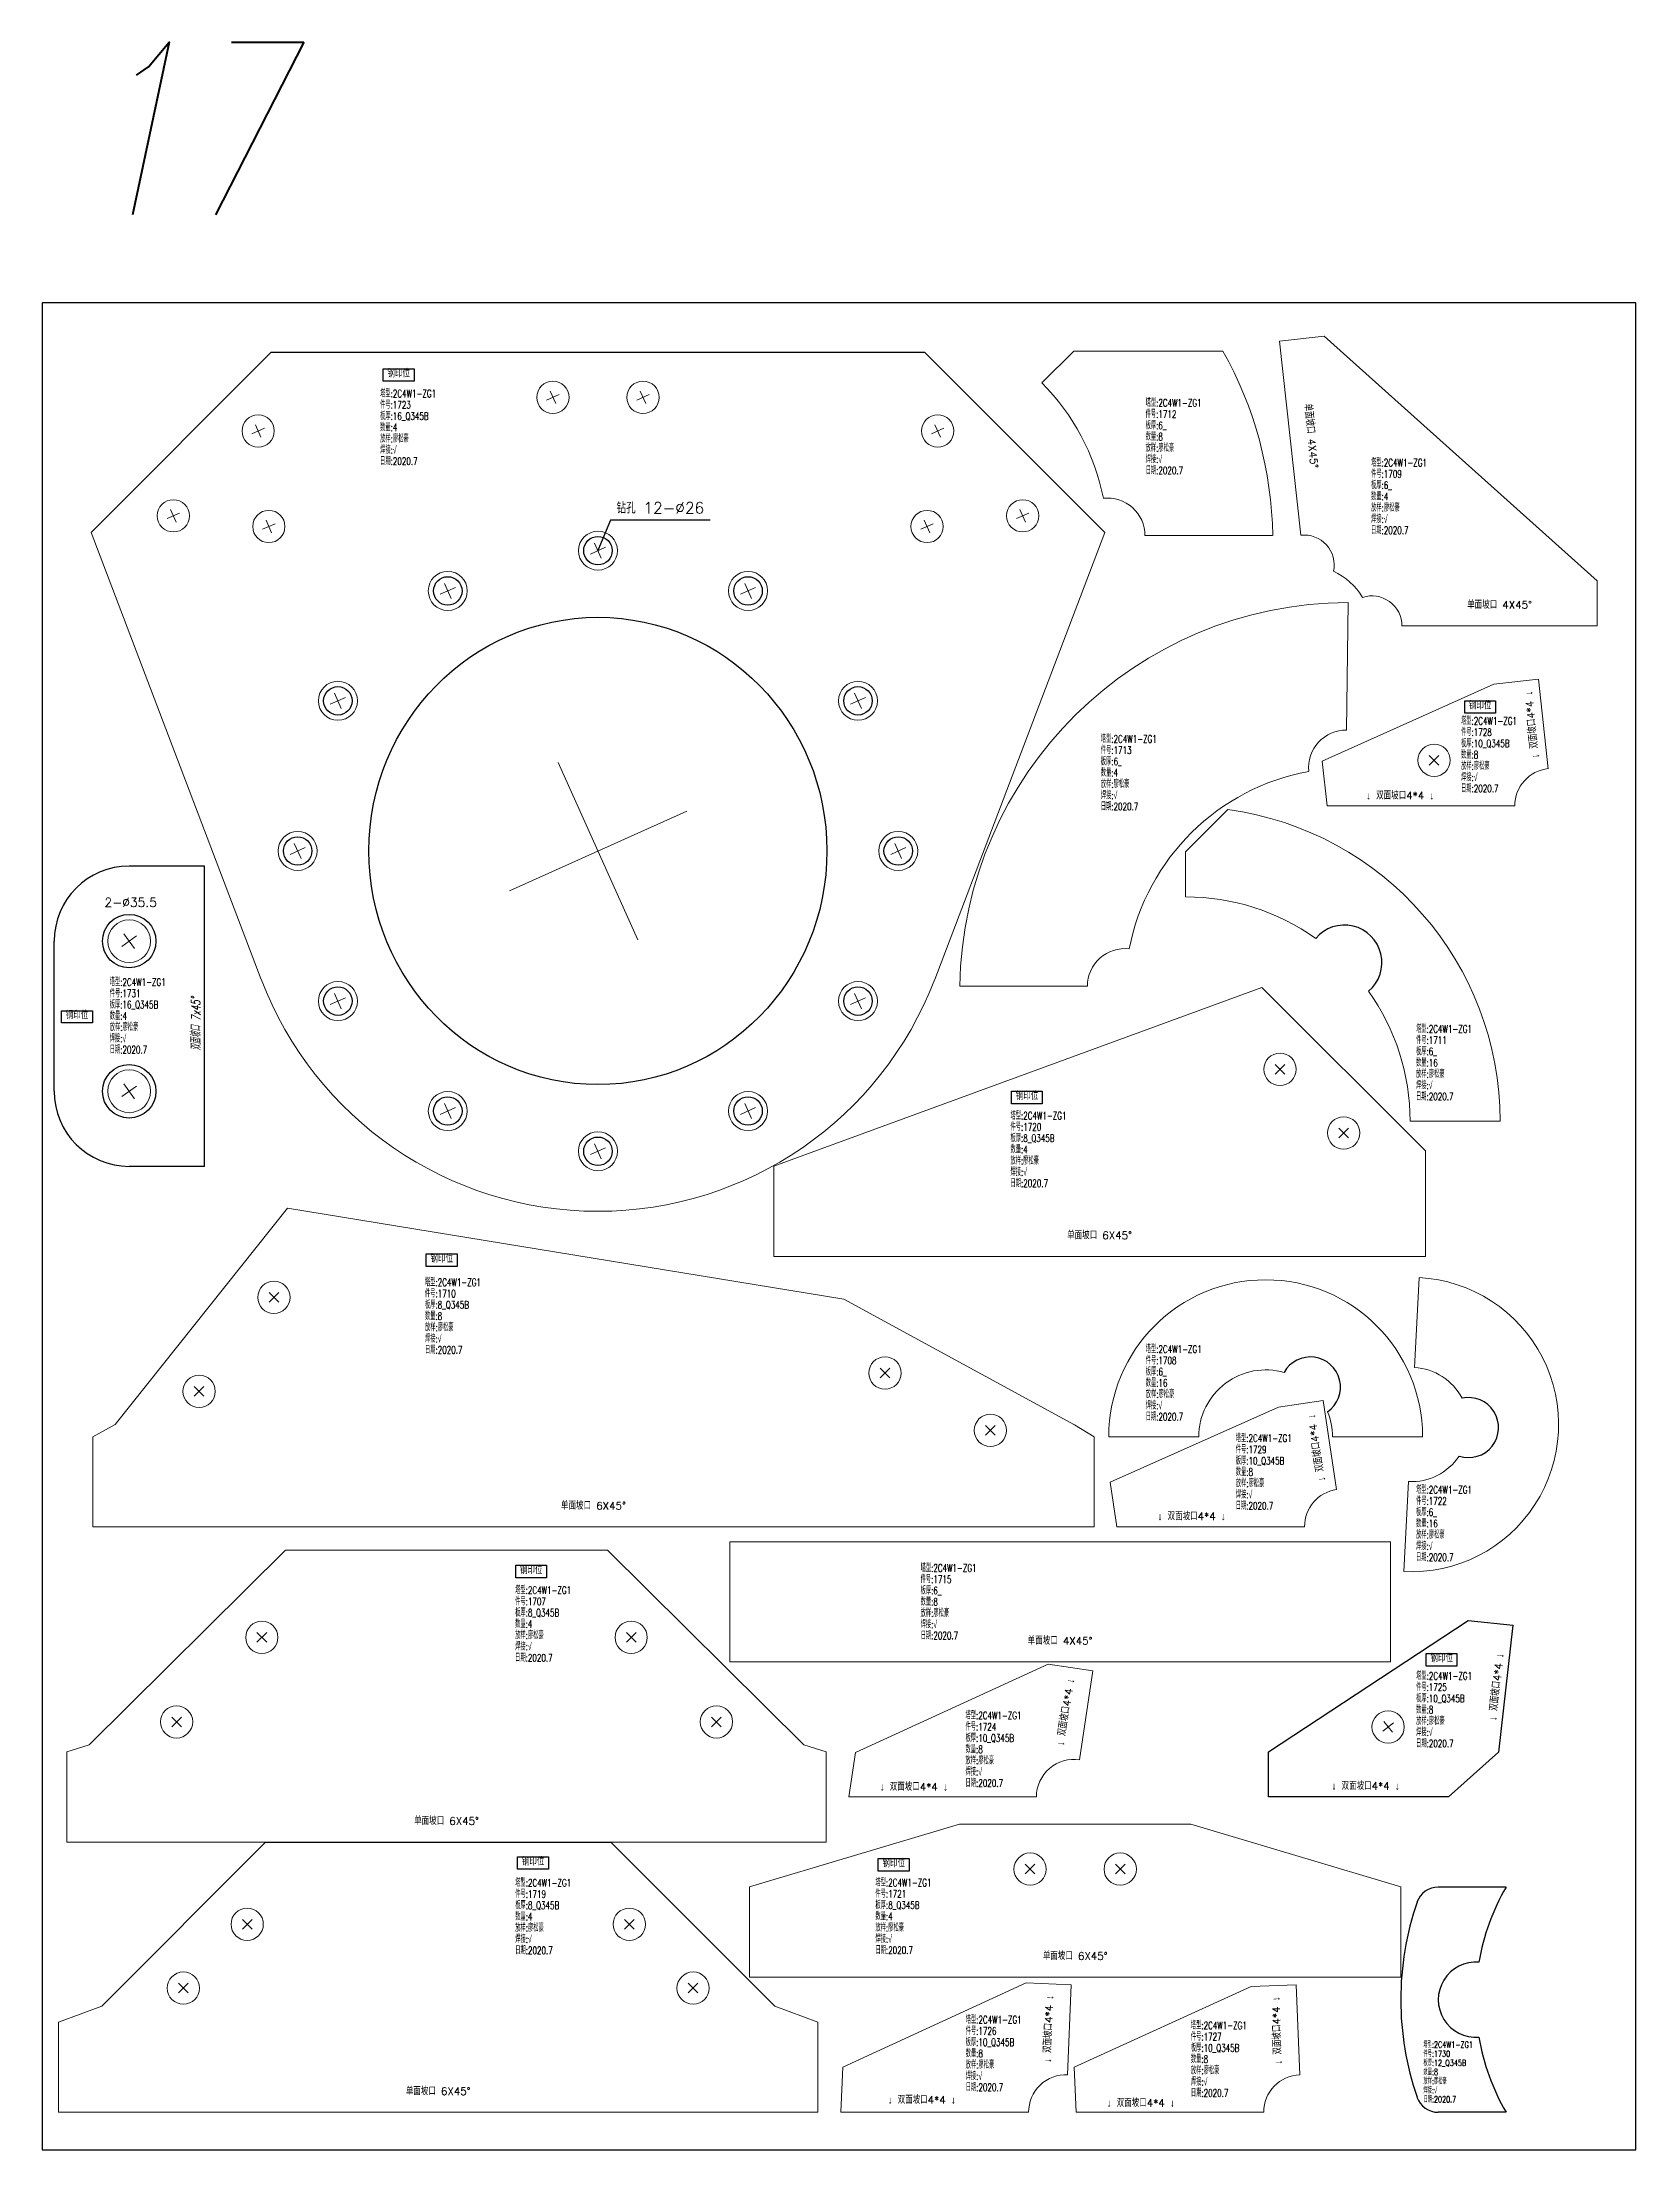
# Model space of a CAD drawing. Extents: x 154981 to 165753, y -86801 to -82885.
# Drawn here: x 159220 to 160281, y -86801 to -85398 of the extents above; entities that cross this region are included whole.
import ezdxf
from ezdxf.enums import TextEntityAlignment as Align

# ---------------------------------------------------------------- set-up
doc = ezdxf.new("R2010")
doc.units = 0
doc.header["$MEASUREMENT"] = 0
doc.linetypes.add('HIDDEN', pattern=[9.525, 6.35, -3.175])
doc.linetypes.add('长虚线', pattern=[10, 6, -4])
doc.layers.get('0').update_dxf_attribs({"linetype": 'CONTINUOUS', "lineweight": 25})
for name, color, linetype, lineweight in [('1', 7, 'CONTINUOUS', 25), ('2', 7, 'CONTINUOUS', 25), ('5', 7, 'CONTINUOUS', 25)]:
    doc.layers.add(name, color=color, linetype=linetype, lineweight=lineweight)
doc.layers.add('1254', color=7, linetype='CONTINUOUS')
doc.styles.add('hz', font='txt.shx', dxfattribs={"width": 0.7, "oblique": 12, "bigfont": 'hztxt.shx'})
doc.styles.get("Standard").update_dxf_attribs({"font": 'simplex.shx', "width": 0.7, "height": 3, "bigfont": 'gbhzfs.shx'})

msp = doc.modelspace()

# ---------------------------------------------------------------- texts
at = {"layer": '1', "color": 6, "linetype": 'ByBlock', "style": 'hz', "oblique": 12, "width": 0.7}
msp.add_text('17', height=115, dxfattribs=at).set_placement((159241.8677, -85512.64004))

# ---------------------------------------------------------------- blocks, each defined once
blk = doc.blocks.new('PLKM_c56b5747-84c1-4743-b4fa-5fd8e03e84c5', base_point=(166068.9, -89496.2))
at = {"color": 3, "linetype": 'Continuous'}
for p, q in [((165929, -89421.2), (165883.8, -89421.2)), ((165929, -89571.2), (165883.8, -89571.2))]:
    blk.add_line(p, q, dxfattribs=at)
for centre, radius, start, end in [((165883.8, -89436.2), 15, 90, 161.0221), ((166058.3, -89496.2), 149.5, 149.8893, 170.4076), ((166058.3, -89496.2), 199.5, 161.0221, 198.9779), ((165908.8, -89496.2), 25, 85.2038, 274.7962), ((166058.3, -89496.2), 149.5, 189.5924, 210.1107), ((165883.8, -89556.2), 15, 198.9779, 270)]:
    blk.add_arc(centre, radius, start, end, dxfattribs=at)
at = {"layer": '1', "color": 7, "linetype": 'Continuous', "lineweight": 13, "insert": (165873.9, -89524.1), "char_height": 4.05, "width": 405, "attachment_point": 1, "line_spacing_factor": 0.9}
blk.add_mtext('塔型:2C4W1-ZG1\\P件号:1730\\P板厚:12_Q345B\\P数量:8\\P放样:廖松豪\\P焊接:√\\P日期:2020.7', dxfattribs=at)
blk = doc.blocks.new('板孔默认')
at = {"layer": '5', "color": 7, "linetype": 'Continuous', "lineweight": 13}
for p, q in [((-0.3, -0.3), (0.3, 0.3)), ((0.3, -0.3), (-0.3, 0.3))]:
    blk.add_line(p, q, dxfattribs=at)
blk.add_circle((0, 0), 1, dxfattribs=at)
blk = doc.blocks.new('PLKM_ccaeba34-fa1f-492a-9e0b-f58ef72113df', base_point=(166343.4, -89467))
at = {"color": 3, "linetype": 'Continuous'}
for p, q in [((166175, -89367), (166124.9, -89367)), ((166175, -89567), (166175, -89367)), ((166074.9, -89517), (166074.9, -89417)), ((166175, -89567), (166124.9, -89567))]:
    blk.add_line(p, q, dxfattribs=at)
blk.add_lwpolyline([(166079.8, -89463.5), (166100.4, -89463.5), (166100.4, -89471.5), (166079.8, -89471.5)], close=True, dxfattribs=at)
for centre in [(166124.9, -89417), (166124.9, -89517)]:
    blk.add_circle(centre, 17.8, dxfattribs=at)
for centre, start, end in [((166124.9, -89417), 90, 180), ((166124.9, -89517), 180, 270)]:
    blk.add_arc(centre, 50, start, end, dxfattribs=at)
at = {"layer": '1254', "color": 141, "linetype": 'HIDDEN'}
blk.add_point((166124.9, -89417), dxfattribs=at)
at = {"layer": '1', "color": 7, "linetype": 'Continuous', "lineweight": 13, "xscale": 14.24999999999608, "yscale": 14.25, "zscale": 14.25, "rotation": 350.4873646277278}
for p in [(166124.9, -89417), (166124.9, -89517)]:
    blk.add_blockref('板孔默认', p, dxfattribs=at)
at = {"layer": '1', "color": 7, "linetype": 'Continuous', "lineweight": 13}
blk.add_text('2-%%c35.5', height=6, dxfattribs=at).set_placement((166125.9, -89396), align=Align.BOTTOM_CENTER)
at = {"layer": '1', "color": 6, "linetype": 'Continuous', "lineweight": 13}
blk.add_text('钢印位', height=5, dxfattribs=at).set_placement((166090.1, -89470.4), align=Align.BOTTOM_CENTER)
at = {"layer": '1', "color": 7, "linetype": 'Continuous', "lineweight": 13, "insert": (166111.9, -89441.8), "char_height": 5, "width": 500, "attachment_point": 1, "line_spacing_factor": 0.9}
blk.add_mtext('塔型:2C4W1-ZG1\\P件号:1731\\P板厚:16_Q345B\\P数量:4\\P放样:廖松豪\\P焊接:√\\P日期:2020.7', dxfattribs=at)
at = {"layer": '2', "color": 7, "linetype": 'Continuous', "lineweight": 13, "oblique": 12, "width": 0.7}
blk.add_text('双面坡口 7x45%%D', height=6, rotation=90.6264, dxfattribs=at).set_placement((166172.6, -89489.9))
blk = doc.blocks.new('板孔21.5')
at = {"layer": '5', "color": 7, "linetype": 'Continuous', "lineweight": 13}
for p, q in [((-0.3, -0.3), (0.3, 0.3)), ((0.3, -0.3), (-0.3, 0.3))]:
    blk.add_line(p, q, dxfattribs=at)
blk.add_circle((0, 0), 1, dxfattribs=at)
blk = doc.blocks.new('PLKM_7d7f39cf-e0c9-4f58-8b51-ee877edf2b97', base_point=(164454.9, -89493.2))
at = {"color": 3, "linetype": 'Continuous', "lineweight": 30}
for points in [[(164155.8, -89522), (164288.8, -89434.4)], [(164288.8, -89434.4), (164318.7, -89437.7)], [(164318.6, -89437.7), (164309.1, -89522.2)], [(164155.8, -89552), (164155.8, -89522)], [(164309.1, -89522.2), (164275.8, -89552)], [(164275.8, -89552), (164155.8, -89552)]]:
    blk.add_lwpolyline(points, dxfattribs=at)
at = {"color": 3, "linetype": 'Continuous'}
blk.add_lwpolyline([(164260.9, -89456.4), (164281.3, -89456.4), (164281.3, -89464.8), (164260.9, -89464.8)], close=True, dxfattribs=at)
at = {"layer": '1', "color": 7, "linetype": 'Continuous', "lineweight": 13, "xscale": 10.75, "yscale": 10.75, "zscale": 10.75, "rotation": 83.7600401770402}
blk.add_blockref('板孔21.5', (164235.5, -89505.4), dxfattribs=at)
at = {"layer": '1', "color": 6, "linetype": 'Continuous', "lineweight": 13}
blk.add_text('钢印位', height=5, dxfattribs=at).set_placement((164271.2, -89463.7), align=Align.BOTTOM_CENTER)
at = {"layer": '1', "color": 7, "linetype": 'Continuous', "lineweight": 13}
blk.add_text('↓ 双面坡口4*4 ↓', height=5, rotation=83.76, dxfattribs=at).set_placement((164311.5, -89479.2), align=Align.BOTTOM_CENTER)
blk.add_text('↓ 双面坡口4*4 ↓', height=5, dxfattribs=at).set_placement((164220.5, -89548.7), align=Align.BOTTOM_CENTER)
at = {"layer": '1', "color": 7, "linetype": 'Continuous', "lineweight": 13, "insert": (164254.1, -89468.9), "char_height": 5, "width": 500, "attachment_point": 1, "line_spacing_factor": 0.9}
blk.add_mtext('塔型:2C4W1-ZG1\\P件号:1725\\P板厚:10_Q345B\\P数量:8\\P放样:廖松豪\\P焊接:√\\P日期:2020.7', dxfattribs=at)
blk = doc.blocks.new('PLKM_9276028f-587c-4667-9db3-c5df4f65ef89', base_point=(159517.1, -89491.4))
at = {"layer": '1', "color": 7, "linetype": 'Continuous', "lineweight": 18}
for p, q in [((159253.7, -89429.9), (159232.5, -89451.1)), ((159353.1, -89429.9), (159253.7, -89429.9)), ((159301.2, -89552.8), (159386.2, -89552.8))]:
    blk.add_line(p, q, dxfattribs=at)
for centre, radius, start, end in [((159126.8, -89556.8), 259.5, 0.8832, 29.2825), ((159126.8, -89556.8), 149.5, 11.1256, 45), ((159276.2, -89552.8), 25, 360, 96.3294)]:
    blk.add_arc(centre, radius, start, end, dxfattribs=at)
at = {"layer": '1', "color": 7, "linetype": 'Continuous', "lineweight": 13, "insert": (159301.6, -89461.9), "char_height": 5, "width": 500, "attachment_point": 1, "line_spacing_factor": 0.9}
blk.add_mtext('塔型:2C4W1-ZG1\\P件号:1712\\P板厚:6_\\P数量:8\\P放样:廖松豪\\P焊接:√\\P日期:2020.7', dxfattribs=at)
blk = doc.blocks.new('PLKM_54f65128-092e-4964-bdec-60565dd40b38', base_point=(159883.1, -89425.1))
at = {"layer": '1', "color": 7, "linetype": 'Continuous', "lineweight": 18}
for p, q in [((159843.8, -89382.3), (159844.8, -89297.3)), ((159586.2, -89552.8), (159671.2, -89552.8))]:
    blk.add_line(p, q, dxfattribs=at)
for centre, radius, start, end in [((159845.7, -89556.8), 259.5, 90.1982, 179.1168), ((159843.5, -89407.3), 25, 89.315, 185.6444), ((159845.7, -89556.8), 149.5, 100.4406, 168.8744), ((159696.2, -89552.8), 25, 83.6706, 180)]:
    blk.add_arc(centre, radius, start, end, dxfattribs=at)
at = {"layer": '1', "color": 7, "linetype": 'Continuous', "lineweight": 13, "insert": (159680.1, -89385.7), "char_height": 5, "width": 500, "attachment_point": 1, "line_spacing_factor": 0.9}
blk.add_mtext('塔型:2C4W1-ZG1\\P件号:1713\\P板厚:6_\\P数量:4\\P放样:廖松豪\\P焊接:√\\P日期:2020.7', dxfattribs=at)
blk = doc.blocks.new('PLKM_b527cc46-17be-4cfe-8518-8000b36ffa2f', base_point=(160358.3, -89512.8))
at = {"layer": '1', "color": 7, "linetype": 'Continuous', "lineweight": 18}
for p, q in [((160484.8, -89472.8), (160044.8, -89472.8)), ((160044.8, -89472.8), (160044.8, -89552.8)), ((160484.8, -89552.8), (160484.8, -89472.8)), ((160044.8, -89552.8), (160484.8, -89552.8))]:
    blk.add_line(p, q, dxfattribs=at)
at = {"layer": '1', "color": 7, "linetype": 'Continuous', "lineweight": 13}
blk.add_text('单面坡口 4X45%%D', height=5, dxfattribs=at).set_placement((160264.8, -89542.8), align=Align.BOTTOM_CENTER)
at = {"layer": '1', "color": 7, "linetype": 'Continuous', "lineweight": 13, "insert": (160171.9, -89487.8), "char_height": 5, "width": 500, "attachment_point": 1, "line_spacing_factor": 0.9}
blk.add_mtext('塔型:2C4W1-ZG1\\P件号:1715\\P板厚:6_\\P数量:8\\P放样:廖松豪\\P焊接:√\\P日期:2020.7', dxfattribs=at)
blk = doc.blocks.new('PLKM_06b92544-c734-455f-af23-bbc9c975438c', base_point=(161086.8, -89463))
at = {"color": 3, "linetype": 'Continuous'}
blk.add_lwpolyline([(160990.5, -89382.6), (161011, -89382.6), (161011, -89391), (160990.5, -89391)], close=True, dxfattribs=at)
at = {"layer": '1', "color": 7, "linetype": 'Continuous', "lineweight": 18}
for p, q in [((160822.4, -89373.2), (160713.5, -89482.1)), ((161052.9, -89373.2), (160822.4, -89373.2)), ((161161.8, -89482.1), (161052.9, -89373.2)), ((160713.5, -89482.1), (160684.8, -89492.8)), ((161190.5, -89492.8), (161161.8, -89482.1)), ((160684.8, -89492.8), (160684.8, -89552.8)), ((161190.5, -89552.8), (161190.5, -89492.8)), ((160684.8, -89552.8), (161190.5, -89552.8))]:
    blk.add_line(p, q, dxfattribs=at)
at = {"layer": '1', "color": 7, "linetype": 'Continuous', "lineweight": 13, "xscale": 10.75, "yscale": 10.75, "zscale": 10.75}
for p in [(160810.4, -89427.6), (161064.9, -89427.6), (160767.9, -89470.1), (161107.4, -89470.1)]:
    blk.add_blockref('板孔21.5', p, dxfattribs=at)
at = {"layer": '1', "color": 6, "linetype": 'Continuous', "lineweight": 13}
blk.add_text('钢印位', height=5, dxfattribs=at).set_placement((161000.8, -89389.9), align=Align.BOTTOM_CENTER)
at = {"layer": '1', "color": 7, "linetype": 'Continuous', "lineweight": 13}
blk.add_text('单面坡口 6X45%%D', height=5, dxfattribs=at).set_placement((160937.6, -89542.8), align=Align.BOTTOM_CENTER)
at = {"layer": '1', "color": 7, "linetype": 'Continuous', "lineweight": 13, "insert": (160988.9, -89397.5), "char_height": 5, "width": 500, "attachment_point": 1, "line_spacing_factor": 0.9}
blk.add_mtext('塔型:2C4W1-ZG1\\P件号:1719\\P板厚:8_Q345B\\P数量:4\\P放样:廖松豪\\P焊接:√\\P日期:2020.7', dxfattribs=at)
blk = doc.blocks.new('PLKM_603c43ee-900c-4d71-b384-8d12258fbe55', base_point=(161719.4, -89463.3))
at = {"color": 3, "linetype": 'Continuous'}
blk.add_lwpolyline([(161548.9, -89442.7), (161569.4, -89442.7), (161569.4, -89451.1), (161548.9, -89451.1)], close=True, dxfattribs=at)
at = {"layer": '1', "color": 7, "linetype": 'Continuous', "lineweight": 18}
for p, q in [((161715.7, -89373.7), (161390.5, -89492.8)), ((161824.6, -89482.6), (161715.7, -89373.7)), ((161824.6, -89552.8), (161824.6, -89482.6)), ((161390.5, -89492.8), (161390.5, -89552.8)), ((161390.5, -89552.8), (161824.6, -89552.8))]:
    blk.add_line(p, q, dxfattribs=at)
at = {"layer": '1', "color": 7, "linetype": 'Continuous', "lineweight": 13, "xscale": 10.75, "yscale": 10.75, "zscale": 10.75}
for p in [(161727.7, -89428.2), (161770.1, -89470.6)]:
    blk.add_blockref('板孔21.5', p, dxfattribs=at)
at = {"layer": '1', "color": 6, "linetype": 'Continuous', "lineweight": 13}
blk.add_text('钢印位', height=5, dxfattribs=at).set_placement((161559.2, -89450), align=Align.BOTTOM_CENTER)
at = {"layer": '1', "color": 7, "linetype": 'Continuous', "lineweight": 13}
blk.add_text('单面坡口 6X45%%D', height=5, dxfattribs=at).set_placement((161607.5, -89542.8), align=Align.BOTTOM_CENTER)
at = {"layer": '1', "color": 7, "linetype": 'Continuous', "lineweight": 13, "insert": (161548.2, -89456.6), "char_height": 5, "width": 500, "attachment_point": 1, "line_spacing_factor": 0.9}
blk.add_mtext('塔型:2C4W1-ZG1\\P件号:1720\\P板厚:8_Q345B\\P数量:4\\P放样:廖松豪\\P焊接:√\\P日期:2020.7', dxfattribs=at)
blk = doc.blocks.new('PLKM_87bbfe45-68cc-4ef1-a45e-dd4a11b4ceb0', base_point=(162316.6, -89501.9))
at = {"color": 3, "linetype": 'Continuous'}
blk.add_lwpolyline([(162110.5, -89473.9), (162131, -89473.9), (162131, -89482.3), (162110.5, -89482.3)], close=True, dxfattribs=at)
at = {"layer": '1', "color": 7, "linetype": 'Continuous', "lineweight": 18}
for p, q in [((162164.6, -89450.9), (162024.6, -89492.8)), ((162318.6, -89450.9), (162164.6, -89450.9)), ((162458.6, -89492.8), (162318.6, -89450.9)), ((162024.6, -89492.8), (162024.6, -89552.8)), ((162458.6, -89552.8), (162458.6, -89492.8)), ((162024.6, -89552.8), (162458.6, -89552.8))]:
    blk.add_line(p, q, dxfattribs=at)
at = {"layer": '1', "color": 7, "linetype": 'Continuous', "lineweight": 13, "xscale": 10.75, "yscale": 10.75, "zscale": 10.75}
for p in [(162211.6, -89480.9), (162271.6, -89480.9)]:
    blk.add_blockref('板孔21.5', p, dxfattribs=at)
at = {"layer": '1', "color": 6, "linetype": 'Continuous', "lineweight": 13}
blk.add_text('钢印位', height=5, dxfattribs=at).set_placement((162120.8, -89481.2), align=Align.BOTTOM_CENTER)
at = {"layer": '1', "color": 7, "linetype": 'Continuous', "lineweight": 13}
blk.add_text('单面坡口 6X45%%D', height=5, dxfattribs=at).set_placement((162241.6, -89542.8), align=Align.BOTTOM_CENTER)
at = {"layer": '1', "color": 7, "linetype": 'Continuous', "lineweight": 13, "insert": (162108.6, -89487.4), "char_height": 5, "width": 500, "attachment_point": 1, "line_spacing_factor": 0.9}
blk.add_mtext('塔型:2C4W1-ZG1\\P件号:1721\\P板厚:8_Q345B\\P数量:4\\P放样:廖松豪\\P焊接:√\\P日期:2020.7', dxfattribs=at)
blk = doc.blocks.new('PLKM_76ef52a1-dd8b-4b2a-b249-645d45357c9e', base_point=(162912.6, -89454.9))
at = {"color": 3, "linetype": 'Continuous'}
blk.add_arc((162701.6, -89456.8), 20, 251.7917, 102.3067, dxfattribs=at)
at = {"layer": '1', "color": 7, "linetype": 'Continuous', "lineweight": 18}
for p, q in [((162665.6, -89416.9), (162668.7, -89357)), ((162658.6, -89552.7), (162661.7, -89492.8))]:
    blk.add_line(p, q, dxfattribs=at)
for radius, start, end in [(98, 267.0492, 87.0492), (38, 27.5642, 87.0492), (38, 267.0492, 326.5341)]:
    blk.add_arc((162663.6, -89454.8), radius, start, end, dxfattribs=at)
at = {"layer": '1', "color": 7, "linetype": 'Continuous', "lineweight": 13, "insert": (162666.6, -89495.7), "char_height": 5, "width": 500, "attachment_point": 1, "line_spacing_factor": 0.9}
blk.add_mtext('塔型:2C4W1-ZG1\\P件号:1722\\P板厚:6_\\P数量:16\\P放样:廖松豪\\P焊接:√\\P日期:2020.7', dxfattribs=at)
blk = doc.blocks.new('PLKM_db1782ce-fb22-4904-9f04-bf11c505301f', base_point=(164080.5, -89508.6))
at = {"layer": '1', "color": 7, "linetype": 'Continuous', "lineweight": 18}
for p, q in [((163924.5, -89464.3), (163796, -89523.2)), ((163954.2, -89468.8), (163924.5, -89464.3)), ((163945.3, -89528.1), (163954.2, -89468.8)), ((163796, -89523.2), (163791.6, -89552.8)), ((163791.6, -89552.8), (163916.6, -89552.8))]:
    blk.add_line(p, q, dxfattribs=at)
blk.add_arc((163941.6, -89552.8), 25, 81.4613, 180, dxfattribs=at)
at = {"layer": '1', "color": 7, "linetype": 'Continuous', "lineweight": 13}
blk.add_text('↓ 双面坡口4*4 ↓', height=5, rotation=81, dxfattribs=at).set_placement((163939.9, -89497), align=Align.BOTTOM_CENTER)
blk.add_text('↓ 双面坡口4*4 ↓', height=5, dxfattribs=at).set_placement((163834.9, -89550.1), align=Align.BOTTOM_CENTER)
at = {"layer": '1', "color": 7, "linetype": 'Continuous', "lineweight": 13, "insert": (163869.4, -89496.1), "char_height": 5, "width": 500, "attachment_point": 1, "line_spacing_factor": 0.9}
blk.add_mtext('塔型:2C4W1-ZG1\\P件号:1724\\P板厚:10_Q345B\\P数量:8\\P放样:廖松豪\\P焊接:√\\P日期:2020.7', dxfattribs=at)
blk = doc.blocks.new('PLKM_c8199914-cb35-47a4-9caf-11511911dead', base_point=(164795.7, -89509.8))
at = {"layer": '1', "color": 7, "linetype": 'Continuous', "lineweight": 18}
for p, q in [((164627.6, -89466.7), (164505.4, -89522.9)), ((164657.6, -89467.9), (164627.6, -89466.7)), ((164655.2, -89527.8), (164657.6, -89467.9)), ((164505.4, -89522.9), (164504.2, -89552.8)), ((164504.2, -89552.8), (164629.2, -89552.8))]:
    blk.add_line(p, q, dxfattribs=at)
blk.add_arc((164654.2, -89552.8), 25, 87.7199, 180, dxfattribs=at)
at = {"layer": '1', "color": 7, "linetype": 'Continuous', "lineweight": 13}
blk.add_text('↓ 双面坡口4*4 ↓', height=5, rotation=88, dxfattribs=at).set_placement((164646.4, -89497.5), align=Align.BOTTOM_CENTER)
blk.add_text('↓ 双面坡口4*4 ↓', height=5, dxfattribs=at).set_placement((164558, -89548.6), align=Align.BOTTOM_CENTER)
at = {"layer": '1', "color": 7, "linetype": 'Continuous', "lineweight": 13, "insert": (164587.3, -89488.7), "char_height": 5, "width": 500, "attachment_point": 1, "line_spacing_factor": 0.9}
blk.add_mtext('塔型:2C4W1-ZG1\\P件号:1726\\P板厚:10_Q345B\\P数量:8\\P放样:廖松豪\\P焊接:√\\P日期:2020.7', dxfattribs=at)
blk = doc.blocks.new('PLKM_8576883f-4fe4-48fc-8300-43183806218d', base_point=(165146.4, -89510.4))
at = {"layer": '1', "color": 7, "linetype": 'Continuous', "lineweight": 18}
for p, q in [((164975.4, -89469.1), (164857.6, -89522.9)), ((165005.4, -89467.9), (164975.4, -89469.1)), ((165007.8, -89527.8), (165005.4, -89467.9)), ((164857.6, -89522.9), (164858.8, -89552.8)), ((164858.8, -89552.8), (164983.8, -89552.8))]:
    blk.add_line(p, q, dxfattribs=at)
blk.add_arc((165008.8, -89552.8), 25, 92.2801, 180, dxfattribs=at)
at = {"layer": '1', "color": 7, "linetype": 'Continuous', "lineweight": 13}
blk.add_text('↓ 双面坡口4*4 ↓', height=5, rotation=92, dxfattribs=at).set_placement((164996.6, -89498.3), align=Align.BOTTOM_CENTER)
blk.add_text('↓ 双面坡口4*4 ↓', height=5, dxfattribs=at).set_placement((164901.9, -89550.7), align=Align.BOTTOM_CENTER)
at = {"layer": '1', "color": 7, "linetype": 'Continuous', "lineweight": 13, "insert": (164935.3, -89492.5), "char_height": 5, "width": 500, "attachment_point": 1, "line_spacing_factor": 0.9}
blk.add_mtext('塔型:2C4W1-ZG1\\P件号:1727\\P板厚:10_Q345B\\P数量:8\\P放样:廖松豪\\P焊接:√\\P日期:2020.7', dxfattribs=at)
blk = doc.blocks.new('PLKM_ac025670-092d-4f20-849c-03efc103cb2b', base_point=(165504, -89510.6))
at = {"color": 3, "linetype": 'Continuous'}
blk.add_lwpolyline([(165302.7, -89482.7), (165323.2, -89482.7), (165323.2, -89491.1), (165302.7, -89491.1)], close=True, dxfattribs=at)
at = {"layer": '1', "color": 7, "linetype": 'Continuous', "lineweight": 18}
for p, q in [((165322, -89471.6), (165207.8, -89523)), ((165351.8, -89468.3), (165322, -89471.6)), ((165358.3, -89528), (165351.8, -89468.3)), ((165207.8, -89523), (165211, -89552.8)), ((165211, -89552.8), (165336, -89552.8))]:
    blk.add_line(p, q, dxfattribs=at)
blk.add_arc((165361, -89552.8), 25, 96.24, 180, dxfattribs=at)
at = {"layer": '1', "color": 7, "linetype": 'Continuous', "lineweight": 13, "xscale": 10.75, "yscale": 10.75, "zscale": 10.75}
blk.add_blockref('板孔21.5', (165282.3, -89522.4), dxfattribs=at)
at = {"layer": '1', "color": 6, "linetype": 'Continuous', "lineweight": 13}
blk.add_text('钢印位', height=5, dxfattribs=at).set_placement((165313, -89490), align=Align.BOTTOM_CENTER)
at = {"layer": '1', "color": 7, "linetype": 'Continuous', "lineweight": 13}
blk.add_text('↓ 双面坡口4*4 ↓', height=5, rotation=96, dxfattribs=at).set_placement((165351.4, -89498.3), align=Align.BOTTOM_CENTER)
blk.add_text('↓ 双面坡口4*4 ↓', height=5, dxfattribs=at).set_placement((165259.7, -89549.9), align=Align.BOTTOM_CENTER)
at = {"layer": '1', "color": 7, "linetype": 'Continuous', "lineweight": 13, "insert": (165300.2, -89493.7), "char_height": 5, "width": 500, "attachment_point": 1, "line_spacing_factor": 0.9}
blk.add_mtext('塔型:2C4W1-ZG1\\P件号:1728\\P板厚:10_Q345B\\P数量:8\\P放样:廖松豪\\P焊接:√\\P日期:2020.7', dxfattribs=at)
blk = doc.blocks.new('PLKM_3136717a-cb57-4066-b40a-fca5553d126a', base_point=(165850.2, -89510.8))
at = {"layer": '1', "color": 7, "linetype": 'Continuous', "lineweight": 18}
for p, q in [((165700.2, -89468.8), (165670.5, -89473.2)), ((165709.1, -89528.1), (165700.2, -89468.8)), ((165670.5, -89473.2), (165558.3, -89523.2)), ((165558.3, -89523.2), (165562.8, -89552.8)), ((165562.8, -89552.8), (165687.8, -89552.8))]:
    blk.add_line(p, q, dxfattribs=at)
blk.add_arc((165712.8, -89552.8), 25, 98.5387, 180, dxfattribs=at)
at = {"layer": '1', "color": 7, "linetype": 'Continuous', "lineweight": 13}
blk.add_text('↓ 双面坡口4*4 ↓', height=5, rotation=99, dxfattribs=at).set_placement((165699.7, -89499.7), align=Align.BOTTOM_CENTER)
blk.add_text('↓ 双面坡口4*4 ↓', height=5, dxfattribs=at).set_placement((165612.6, -89549.9), align=Align.BOTTOM_CENTER)
at = {"layer": '1', "color": 7, "linetype": 'Continuous', "lineweight": 13, "insert": (165642, -89491.4), "char_height": 5, "width": 500, "attachment_point": 1, "line_spacing_factor": 0.9}
blk.add_mtext('塔型:2C4W1-ZG1\\P件号:1729\\P板厚:10_Q345B\\P数量:8\\P放样:廖松豪\\P焊接:√\\P日期:2020.7', dxfattribs=at)
blk = doc.blocks.new('PLKM_da1868cd-e506-445c-9e3d-3ee3e7bff4b9', base_point=(156789.6, -89455.8))
at = {"color": 3, "linetype": 'Continuous'}
blk.add_lwpolyline([(156689.3, -89368.6), (156709.7, -89368.6), (156709.7, -89377), (156689.3, -89377)], close=True, dxfattribs=at)
at = {"layer": '1', "color": 7, "linetype": 'Continuous', "lineweight": 18}
for p, q in [((156536, -89358.6), (156405.3, -89488.2)), ((156750.4, -89358.6), (156536, -89358.6)), ((156881.1, -89488.2), (156750.4, -89358.6)), ((156405.3, -89488.2), (156390.3, -89492.9)), ((156390.3, -89492.9), (156390.3, -89552.9)), ((156896.1, -89492.9), (156881.1, -89488.2)), ((156896.1, -89552.9), (156896.1, -89492.9)), ((156390.3, -89552.9), (156896.1, -89552.9))]:
    blk.add_line(p, q, dxfattribs=at)
at = {"layer": '1', "color": 7, "linetype": '长虚线', "lineweight": 13, "xscale": 10.75, "yscale": 10.75, "zscale": 10.75}
for p in [(156520.2, -89416.6), (156766.2, -89416.6), (156463.4, -89472.9), (156823, -89472.9)]:
    blk.add_blockref('板孔21.5', p, dxfattribs=at)
at = {"layer": '1', "color": 6, "linetype": 'Continuous', "lineweight": 13}
blk.add_text('钢印位', height=5, dxfattribs=at).set_placement((156699.6, -89375.9), align=Align.BOTTOM_CENTER)
at = {"layer": '1', "color": 7, "linetype": 'Continuous', "lineweight": 13}
blk.add_text('单面坡口 6X45%%D', height=5, dxfattribs=at).set_placement((156643.2, -89542.9), align=Align.BOTTOM_CENTER)
at = {"layer": '1', "color": 7, "linetype": 'Continuous', "lineweight": 13, "insert": (156688.9, -89382.7), "char_height": 5, "width": 500, "attachment_point": 1, "line_spacing_factor": 0.9}
blk.add_mtext('塔型:2C4W1-ZG1\\P件号:1707\\P板厚:8_Q345B\\P数量:4\\P放样:廖松豪\\P焊接:√\\P日期:2020.7', dxfattribs=at)
blk = doc.blocks.new('PLKM_2c7ee890-7105-41d7-a916-76af634fb170', base_point=(157358.4, -89500.6))
at = {"color": 3, "linetype": 'Continuous'}
blk.add_arc((157230.4, -89519.8), 20, 304.7209, 151.0809, dxfattribs=at)
at = {"layer": '1', "color": 7, "linetype": 'Continuous', "lineweight": 18}
for p, q in [((157156.1, -89552.9), (157096.1, -89552.9)), ((157305.1, -89552.9), (157245.1, -89552.9))]:
    blk.add_line(p, q, dxfattribs=at)
for radius, start, end in [(104.5, 0, 180), (44.5, 73.8517, 180), (44.5, 0, 21.9501)]:
    blk.add_arc((157200.6, -89552.9), radius, start, end, dxfattribs=at)
at = {"layer": '1', "color": 7, "linetype": 'Continuous', "lineweight": 13, "insert": (157120.7, -89492.1), "char_height": 5, "width": 500, "attachment_point": 1, "line_spacing_factor": 0.9}
blk.add_mtext('塔型:2C4W1-ZG1\\P件号:1708\\P板厚:6_\\P数量:16\\P放样:廖松豪\\P焊接:√\\P日期:2020.7', dxfattribs=at)
blk = doc.blocks.new('PLKM_e4a56c57-0776-45cb-aa96-8bc2cfbb8ebf', base_point=(157785.5, -89456.4))
at = {"layer": '1', "color": 7, "linetype": 'Continuous', "lineweight": 18}
for p, q in [((157534.9, -89360), (157505.1, -89363.3)), ((157716.6, -89522.9), (157534.9, -89360)), ((157505.1, -89363.3), (157519.3, -89492.5)), ((157716.6, -89552.9), (157716.6, -89522.9)), ((157586.6, -89552.9), (157716.6, -89552.9))]:
    blk.add_line(p, q, dxfattribs=at)
for centre, radius, start, end in [((157521.5, -89512.4), 20, 348.1338, 96.2773), ((157522.3, -89556.9), 44.5, 31.1299, 65.1474), ((157566.6, -89552.9), 20, 360, 108.1435)]:
    blk.add_arc(centre, radius, start, end, dxfattribs=at)
at = {"layer": '1', "color": 7, "linetype": 'Continuous', "lineweight": 13}
blk.add_text('单面坡口 4X45%%D', height=5, rotation=276, dxfattribs=at).set_placement((157522.1, -89426.8), align=Align.BOTTOM_CENTER)
blk.add_text('单面坡口 4X45%%D', height=5, dxfattribs=at).set_placement((157651.6, -89542.9), align=Align.BOTTOM_CENTER)
at = {"layer": '1', "color": 7, "linetype": 'Continuous', "lineweight": 13, "insert": (157566, -89441.7), "char_height": 5, "width": 500, "attachment_point": 1, "line_spacing_factor": 0.9}
blk.add_mtext('塔型:2C4W1-ZG1\\P件号:1709\\P板厚:6_\\P数量:4\\P放样:廖松豪\\P焊接:√\\P日期:2020.7', dxfattribs=at)
blk = doc.blocks.new('PLKM_b0f2b9c6-0ccc-427d-863a-e3be532a79fc', base_point=(158277.3, -89446.8))
at = {"color": 3, "linetype": 'Continuous'}
blk.add_lwpolyline([(158138.8, -89371.1), (158159.3, -89371.1), (158159.3, -89379.5), (158138.8, -89379.5)], close=True, dxfattribs=at)
at = {"layer": '1', "color": 7, "linetype": 'Continuous', "lineweight": 18}
for p, q in [((158046.3, -89340.8), (157931.6, -89484.7)), ((158416.9, -89401.4), (158046.3, -89340.8)), ((158570.6, -89485.1), (158416.9, -89401.4)), ((157931.6, -89484.7), (157916.6, -89492.9)), ((158583.6, -89492.9), (158570.6, -89485.1)), ((157916.6, -89492.9), (157916.6, -89552.9)), ((158583.6, -89552.9), (158583.6, -89492.9)), ((157916.6, -89552.9), (158583.6, -89552.9))]:
    blk.add_line(p, q, dxfattribs=at)
at = {"layer": '1', "color": 7, "linetype": 'Continuous', "lineweight": 13, "xscale": 10.75, "yscale": 10.75, "zscale": 10.75}
for p in [(158037.3, -89400.1), (158444.3, -89450.5), (157987.5, -89462.7), (158514.5, -89488.7)]:
    blk.add_blockref('板孔21.5', p, dxfattribs=at)
at = {"layer": '1', "color": 6, "linetype": 'Continuous', "lineweight": 13}
blk.add_text('钢印位', height=5, dxfattribs=at).set_placement((158149.1, -89378.4), align=Align.BOTTOM_CENTER)
at = {"layer": '1', "color": 7, "linetype": 'Continuous', "lineweight": 13}
blk.add_text('单面坡口 6X45%%D', height=5, dxfattribs=at).set_placement((158250.1, -89542.9), align=Align.BOTTOM_CENTER)
at = {"layer": '1', "color": 7, "linetype": 'Continuous', "lineweight": 13, "insert": (158137.9, -89387.6), "char_height": 5, "width": 500, "attachment_point": 1, "line_spacing_factor": 0.9}
blk.add_mtext('塔型:2C4W1-ZG1\\P件号:1710\\P板厚:8_Q345B\\P数量:8\\P放样:廖松豪\\P焊接:√\\P日期:2020.7', dxfattribs=at)
blk = doc.blocks.new('PLKM_e896ec35-d941-422c-bdec-9fda6a8d2cbc', base_point=(159110.3, -89449.1))
at = {"color": 3, "linetype": 'Continuous'}
blk.add_arc((158889.3, -89447.2), 25, 310.2038, 139.7962, dxfattribs=at)
at = {"layer": '1', "color": 7, "linetype": 'Continuous', "lineweight": 18}
for p, q in [((158783.6, -89373.4), (158811.7, -89345.3)), ((158783.6, -89403.4), (158783.6, -89373.4)), ((158993.1, -89552.9), (158933.1, -89552.9))]:
    blk.add_line(p, q, dxfattribs=at)
for radius, start, end in [(209.5, 0, 82.2901), (149.5, 54.5924, 90), (149.5, 0, 35.4076)]:
    blk.add_arc((158783.6, -89552.9), radius, start, end, dxfattribs=at)
at = {"layer": '1', "color": 7, "linetype": 'Continuous', "lineweight": 13, "insert": (158937, -89488.9), "char_height": 5, "width": 500, "attachment_point": 1, "line_spacing_factor": 0.9}
blk.add_mtext('塔型:2C4W1-ZG1\\P件号:1711\\P板厚:6_\\P数量:16\\P放样:廖松豪\\P焊接:√\\P日期:2020.7', dxfattribs=at)
blk = doc.blocks.new('PLKM_1f5cfb2a-dbec-447c-8689-591a59a23152', base_point=(163338.1, -89382.2))
at = {"color": 3, "linetype": 'Continuous'}
blk.add_ellipse((163338.1, -89382.2), major_axis=(0, -155.6), ratio=0.980244, dxfattribs=at)
blk = doc.blocks.new('PLKM_403b3d3a-edbf-46be-9c93-f1f9909a2f51', base_point=(163511.3, -89482.2))
at = {"color": 3, "linetype": 'Continuous'}
blk.add_circle((163511.3, -89482.2), 9.48, dxfattribs=at)
at = {"layer": '1', "color": 7, "linetype": 'Continuous', "lineweight": 13, "xscale": 13, "yscale": 13, "zscale": 13, "rotation": 69.13936140005906}
blk.add_blockref('板孔默认', (163511.3, -89482.2), dxfattribs=at)
blk = doc.blocks.new('PLKM_da69f41f-cd07-44fc-bd75-1fe103a0254f', base_point=(163438.1, -89555.4))
at = {"color": 3, "linetype": 'Continuous'}
blk.add_circle((163438.1, -89555.4), 9.48, dxfattribs=at)
at = {"layer": '1', "color": 7, "linetype": 'Continuous', "lineweight": 13, "xscale": 13, "yscale": 13, "zscale": 13, "rotation": 69.13936140005906}
blk.add_blockref('板孔默认', (163438.1, -89555.4), dxfattribs=at)
blk = doc.blocks.new('PLKM_43ad81a9-b55f-4eb3-a8b0-14b64ddbc6e5', base_point=(163338.1, -89582.2))
at = {"color": 3, "linetype": 'Continuous'}
blk.add_circle((163338.1, -89582.2), 9.48, dxfattribs=at)
at = {"layer": '1', "color": 7, "linetype": 'Continuous', "lineweight": 13, "xscale": 13, "yscale": 13, "zscale": 13, "rotation": 69.13936140005906}
blk.add_blockref('板孔默认', (163338.1, -89582.2), dxfattribs=at)
blk = doc.blocks.new('PLKM_91b7eb90-d589-47f9-adb4-dea0f18f39a8', base_point=(163238.1, -89555.4))
at = {"color": 3, "linetype": 'Continuous'}
blk.add_circle((163238.1, -89555.4), 9.48, dxfattribs=at)
at = {"layer": '1', "color": 7, "linetype": 'Continuous', "lineweight": 13, "xscale": 13, "yscale": 13, "zscale": 13, "rotation": 69.13936140005906}
blk.add_blockref('板孔默认', (163238.1, -89555.4), dxfattribs=at)
blk = doc.blocks.new('PLKM_04b6900c-5def-4813-892c-f4df4cc28681', base_point=(163164.9, -89482.2))
at = {"color": 3, "linetype": 'Continuous'}
blk.add_circle((163164.9, -89482.2), 9.48, dxfattribs=at)
at = {"layer": '1', "color": 7, "linetype": 'Continuous', "lineweight": 13, "xscale": 13, "yscale": 13, "zscale": 13, "rotation": 69.13936140005906}
blk.add_blockref('板孔默认', (163164.9, -89482.2), dxfattribs=at)
blk = doc.blocks.new('PLKM_b9c2e6c0-c282-45bc-add4-d650d932d717', base_point=(163346.7, -89336.2))
at = {"color": 3, "linetype": 'Continuous'}
for p, q in [((163120.5, -89050.1), (163555.7, -89050.1)), ((163346.5, -89162), (163338.1, -89182.2)), ((163412.8, -89162), (163346.5, -89162))]:
    blk.add_line(p, q, dxfattribs=at)
blk.add_lwpolyline([(163195.1, -89061), (163215.6, -89061), (163215.6, -89069.4), (163195.1, -89069.4)], close=True, dxfattribs=at)
for centre in [(163338.1, -89182.2), (163238.1, -89209), (163438.1, -89209), (163164.9, -89282.2), (163511.3, -89282.2), (163138.1, -89382.2), (163538.1, -89382.2)]:
    blk.add_circle(centre, 9.48, dxfattribs=at)
at = {"layer": '1', "color": 7, "linetype": 'Continuous', "lineweight": 18}
for p, q in [((163120.5, -89050.1), (163000.5, -89170.2)), ((163675.8, -89170.2), (163555.7, -89050.1)), ((163000.5, -89170.2), (163113.9, -89467.7)), ((163562.4, -89467.7), (163675.8, -89170.2))]:
    blk.add_line(p, q, dxfattribs=at)
blk.add_arc((163338.1, -89382.2), 240, 200.8606, 339.1394, dxfattribs=at)
at = {"layer": '5', "color": 7, "linetype": 'Continuous', "lineweight": 13}
for p, q in [((163364.6, -89441.3), (163311.7, -89323.2)), ((163397.2, -89355.8), (163279.1, -89408.7))]:
    blk.add_line(p, q, dxfattribs=at)
at = {"color": 3, "linetype": 'Continuous'}
for name, p in [('PLKM_1f5cfb2a-dbec-447c-8689-591a59a23152', (163338.1, -89382.2)), ('PLKM_04b6900c-5def-4813-892c-f4df4cc28681', (163164.9, -89482.2)), ('PLKM_403b3d3a-edbf-46be-9c93-f1f9909a2f51', (163511.3, -89482.2)), ('PLKM_91b7eb90-d589-47f9-adb4-dea0f18f39a8', (163238.1, -89555.4)), ('PLKM_da69f41f-cd07-44fc-bd75-1fe103a0254f', (163438.1, -89555.4)), ('PLKM_43ad81a9-b55f-4eb3-a8b0-14b64ddbc6e5', (163338.1, -89582.2))]:
    blk.add_blockref(name, p, dxfattribs=at)
at = {"layer": '1', "color": 7, "linetype": 'Continuous', "lineweight": 13, "rotation": 69.13936140005906}
for name, p, xscale, yscale, zscale in [('板孔21.5', (163308.1, -89080.1), 10.75, 10.75, 10.75), ('板孔21.5', (163368.1, -89080.1), 10.75, 10.75, 10.75), ('板孔21.5', (163111.8, -89102.5), 10.75, 10.75, 10.75), ('板孔21.5', (163564.4, -89102.5), 10.75, 10.75, 10.75), ('板孔21.5', (163055.3, -89159), 10.75, 10.75, 10.75), ('板孔21.5', (163621, -89159), 10.75, 10.75, 10.75), ('板孔21.5', (163118.9, -89166.1), 10.75, 10.75, 10.75), ('板孔21.5', (163557.3, -89166.1), 10.75, 10.75, 10.75), ('板孔默认', (163338.1, -89182.2), 13, 13, 13), ('板孔默认', (163238.1, -89209), 13, 13, 13), ('板孔默认', (163438.1, -89209), 13, 13, 13), ('板孔默认', (163164.9, -89282.2), 13, 13, 13), ('板孔默认', (163511.3, -89282.2), 13, 13, 13), ('板孔默认', (163138.1, -89382.2), 13, 13, 13), ('板孔默认', (163538.1, -89382.2), 13, 13, 13)]:
    blk.add_blockref(name, p, dxfattribs=dict(at, xscale=xscale, yscale=yscale, zscale=zscale))
at = {"layer": '1', "color": 6, "linetype": 'Continuous', "lineweight": 13}
for s, height, p in [('钢印位', 5, (163205.4, -89068.3)), ('钻孔 12-%%c26', 7.5, (163379.7, -89159.7))]:
    blk.add_text(s, height=height, dxfattribs=at).set_placement(p, align=Align.BOTTOM_CENTER)
at = {"layer": '1', "color": 7, "linetype": 'Continuous', "lineweight": 13, "insert": (163193, -89075.1), "char_height": 5, "width": 500, "attachment_point": 1, "line_spacing_factor": 0.9}
blk.add_mtext('塔型:2C4W1-ZG1\\P件号:1723\\P板厚:16_Q345B\\P数量:4\\P放样:廖松豪\\P焊接:√\\P日期:2020.7', dxfattribs=at)

# ---------------------------------------------------------------- linework, layer by layer
at = {"color": 3, "linetype": 'Continuous'}
msp.add_lwpolyline([(159219.58554, -85571.357), (159219.58554, -86801.357), (160281.0105, -86801.357), (160281.0105, -85571.357)], close=True, dxfattribs=at)

# ---------------------------------------------------------------- block references
for name, p in [('PLKM_e4a56c57-0776-45cb-aa96-8bc2cfbb8ebf', (160324.13124, -85689.92082)), ('PLKM_b9c2e6c0-c282-45bc-add4-d650d932d717', (159598.34604, -85890.30452)), ('PLKM_9276028f-587c-4667-9db3-c5df4f65ef89', (160169.99786, -85664.89417)), ('PLKM_54f65128-092e-4964-bdec-60565dd40b38', (160127.65739, -85898.60778)), ('PLKM_ac025670-092d-4f20-849c-03efc103cb2b', (160368.35788, -85864.10879)), ('PLKM_e896ec35-d941-422c-bdec-9fda6a8d2cbc', (160307.87317, -86012.55395)), ('PLKM_ccaeba34-fa1f-492a-9e0b-f58ef72113df', (159496.07694, -86046.357)), ('PLKM_603c43ee-900c-4d71-b384-8d12258fbe55', (160035.71517, -86116.81611)), ('PLKM_b0f2b9c6-0ccc-427d-863a-e3be532a79fc', (159613.93761, -86280.29596)), ('PLKM_2c7ee890-7105-41d7-a916-76af634fb170', (160192.26646, -86274.107)), ('PLKM_76ef52a1-dd8b-4b2a-b249-645d45357c9e', (160380.58292, -86318.42197)), ('PLKM_3136717a-cb57-4066-b40a-fca5553d126a', (160222.75089, -86344.32808)), ('PLKM_b527cc46-17be-4cfe-8518-8000b36ffa2f', (159991.04676, -86436.357)), ('PLKM_da1868cd-e506-445c-9e3d-3ee3e7bff4b9', (159635.29121, -86499.24194)), ('PLKM_7d7f39cf-e0c9-4f58-8b51-ee877edf2b97', (160335.4298, -86507.52494)), ('PLKM_db1782ce-fb22-4904-9f04-bf11c505301f', (160045.6804, -86522.10092)), ('PLKM_87bbfe45-68cc-4ef1-a45e-dd4a11b4ceb0', (159982.58289, -86635.37755)), ('PLKM_06b92544-c734-455f-af23-bbc9c975438c', (159632.54452, -86686.53057)), ('PLKM_c56b5747-84c1-4743-b4fa-5fd8e03e84c5', (160334.53453, -86701.357)), ('PLKM_c8199914-cb35-47a4-9caf-11511911dead', (160043.05864, -86733.29388)), ('PLKM_8576883f-4fe4-48fc-8300-43183806218d', (160195.74781, -86733.89065))]:
    msp.add_blockref(name, p, dxfattribs=at)

msp.set_redraw_order([(e.dxf.handle, doc.entitydb.next_handle()) for e in msp.query("TEXT MTEXT ATTDEF DIMENSION ARC_DIMENSION")])  # texts and dimensions are drawn at this point

doc.saveas('drawing.dxf')
